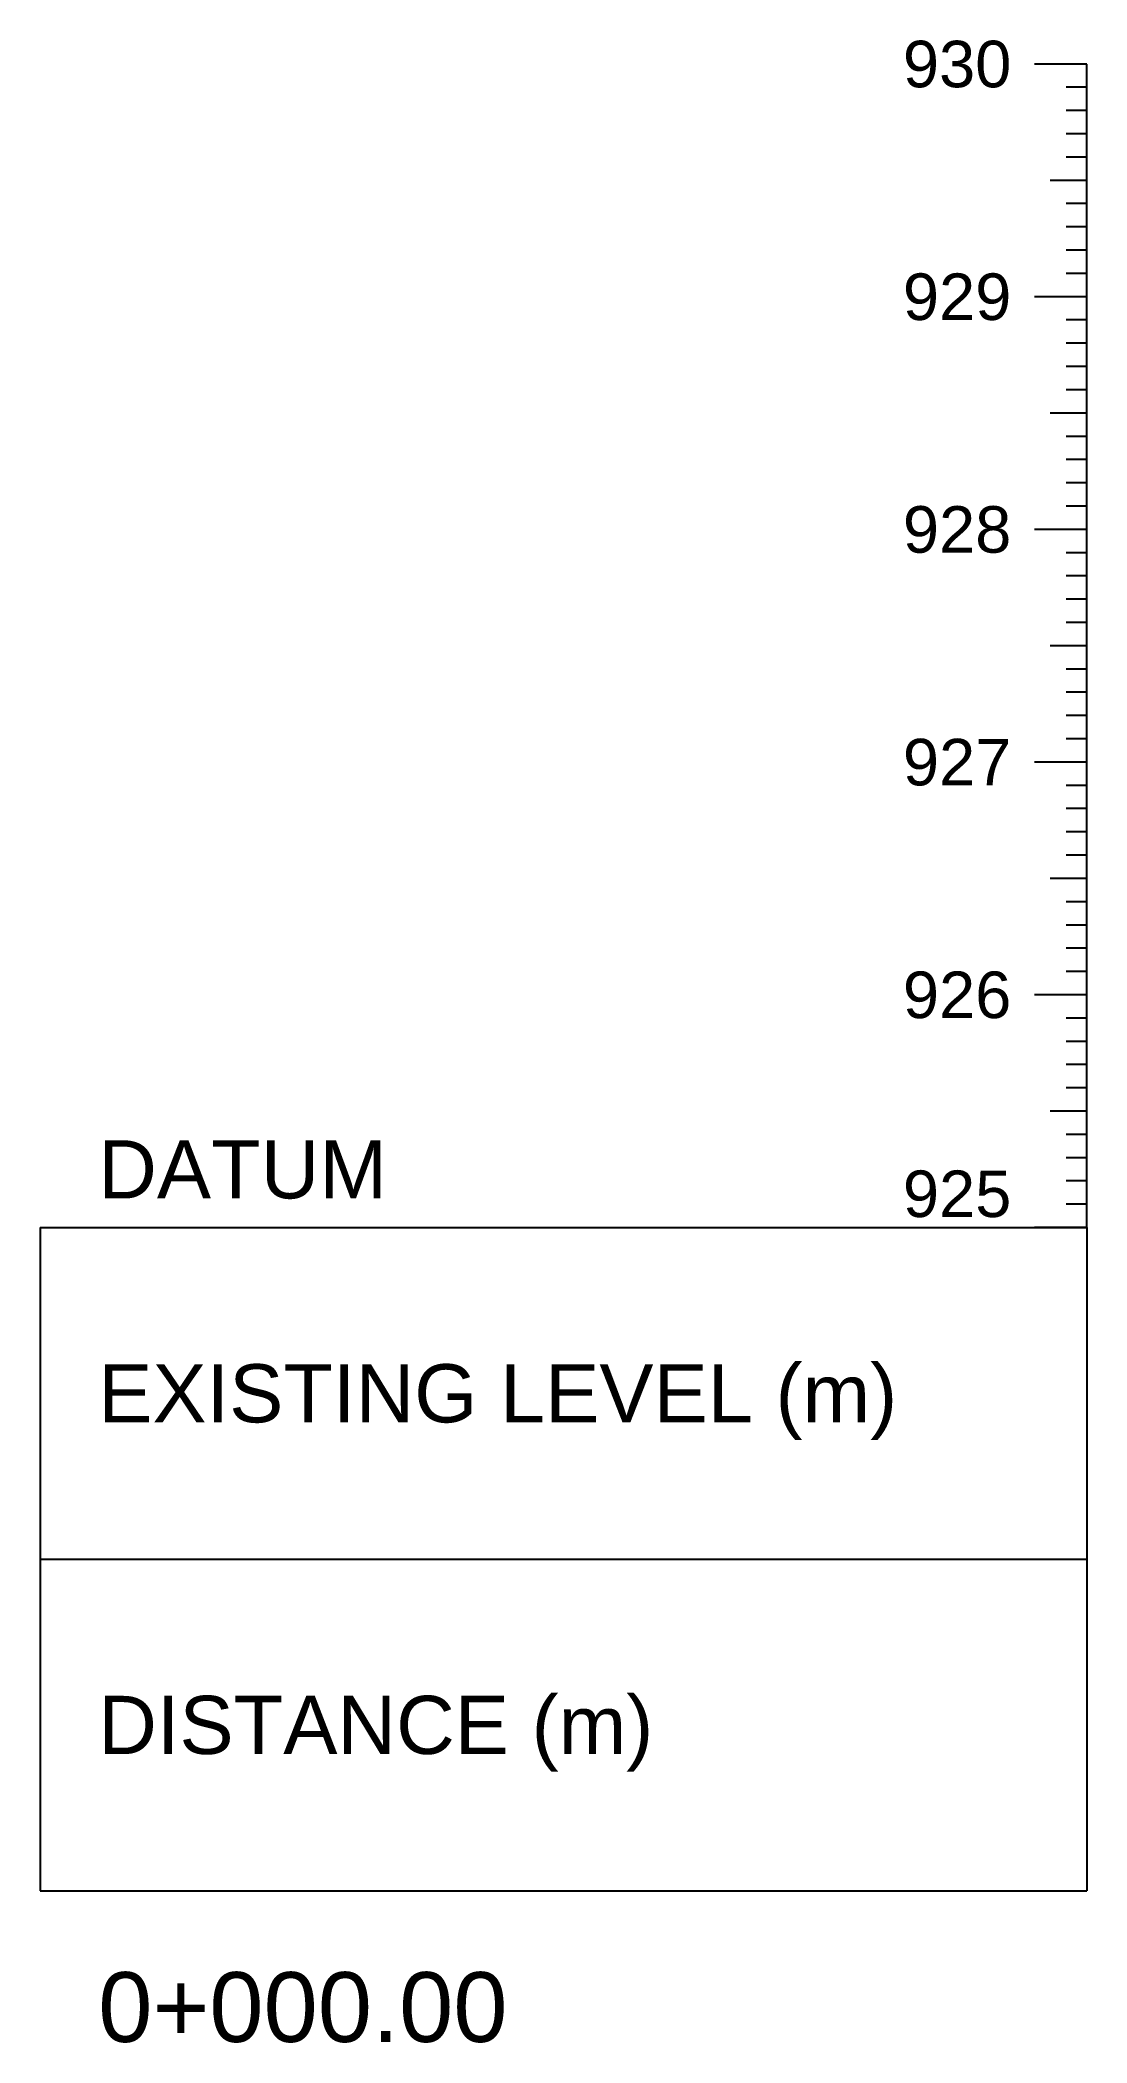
# Model space of a CAD drawing. Header units: millimetres. Extents: x 824502 to 1498685, y 1474633 to 1481826.
# Drawn here: x 1494720.5 to 1494765.5, y 1476309.9 to 1476396 of the extents above; entities that cross this region are included whole.
import ezdxf
from ezdxf.enums import TextEntityAlignment as Align

# ---------------------------------------------------------------- set-up
doc = ezdxf.new("R2010")
doc.units = ezdxf.units.MM
doc.layers.add('CS_Drawing', color=7, linetype='Continuous')
doc.styles.get("Standard").update_dxf_attribs({"font": 'arial.ttf'})

msp = doc.modelspace()

# ---------------------------------------------------------------- texts
at = {"layer": 'CS_Drawing'}
for s, p in [('930', (1494762.28, 1476394.946)), ('929', (1494762.28, 1476384.946)), ('928', (1494762.28, 1476374.946)), ('927', (1494762.28, 1476364.946)), ('926', (1494762.28, 1476354.946))]:
    msp.add_text(s, height=2, dxfattribs=at).set_placement(p, align=Align.MIDDLE_RIGHT)
for s, height, p in [('DATUM', 2.5, (1494723.03, 1476347.446)), ('EXISTING LEVEL (m)', 2.5, (1494723.03, 1476337.821)), ('DISTANCE (m)', 2.5, (1494723.03, 1476323.571)), ('0+000.00', 3, (1494723.03, 1476311.446))]:
    msp.add_text(s, height=height, dxfattribs=at).set_placement(p, align=Align.MIDDLE_LEFT)
msp.add_text('925', height=2, dxfattribs=at).set_placement((1494762.28, 1476345.396), align=Align.RIGHT)

# ---------------------------------------------------------------- linework, layer by layer
at = {"layer": 'CS_Drawing'}
for p, q in [((1494765.53, 1476394.946), (1494763.28, 1476394.946)), ((1494765.53, 1476394.946), (1494763.955, 1476394.946)), ((1494765.53, 1476394.946), (1494764.63, 1476394.946)), ((1494765.53, 1476344.946), (1494765.53, 1476394.946)), ((1494765.53, 1476393.946), (1494764.63, 1476393.946)), ((1494765.53, 1476392.946), (1494764.63, 1476392.946)), ((1494765.53, 1476391.946), (1494764.63, 1476391.946)), ((1494765.53, 1476390.946), (1494764.63, 1476390.946)), ((1494765.53, 1476389.946), (1494763.955, 1476389.946)), ((1494765.53, 1476389.946), (1494764.63, 1476389.946)), ((1494765.53, 1476388.946), (1494764.63, 1476388.946)), ((1494765.53, 1476387.946), (1494764.63, 1476387.946)), ((1494765.53, 1476386.946), (1494764.63, 1476386.946)), ((1494765.53, 1476385.946), (1494764.63, 1476385.946)), ((1494765.53, 1476384.946), (1494763.28, 1476384.946)), ((1494765.53, 1476384.946), (1494763.955, 1476384.946)), ((1494765.53, 1476384.946), (1494764.63, 1476384.946)), ((1494765.53, 1476383.946), (1494764.63, 1476383.946)), ((1494765.53, 1476382.946), (1494764.63, 1476382.946)), ((1494765.53, 1476381.946), (1494764.63, 1476381.946)), ((1494765.53, 1476380.946), (1494764.63, 1476380.946)), ((1494765.53, 1476379.946), (1494763.955, 1476379.946)), ((1494765.53, 1476379.946), (1494764.63, 1476379.946)), ((1494765.53, 1476378.946), (1494764.63, 1476378.946)), ((1494765.53, 1476377.946), (1494764.63, 1476377.946)), ((1494765.53, 1476376.946), (1494764.63, 1476376.946)), ((1494765.53, 1476375.946), (1494764.63, 1476375.946)), ((1494765.53, 1476374.946), (1494763.28, 1476374.946)), ((1494765.53, 1476374.946), (1494763.955, 1476374.946)), ((1494765.53, 1476374.946), (1494764.63, 1476374.946)), ((1494765.53, 1476373.946), (1494764.63, 1476373.946)), ((1494765.53, 1476372.946), (1494764.63, 1476372.946)), ((1494765.53, 1476371.946), (1494764.63, 1476371.946)), ((1494765.53, 1476370.946), (1494764.63, 1476370.946)), ((1494765.53, 1476369.946), (1494763.955, 1476369.946)), ((1494765.53, 1476369.946), (1494764.63, 1476369.946)), ((1494765.53, 1476368.946), (1494764.63, 1476368.946)), ((1494765.53, 1476367.946), (1494764.63, 1476367.946)), ((1494765.53, 1476366.946), (1494764.63, 1476366.946)), ((1494765.53, 1476365.946), (1494764.63, 1476365.946)), ((1494765.53, 1476364.946), (1494763.28, 1476364.946)), ((1494765.53, 1476364.946), (1494763.955, 1476364.946)), ((1494765.53, 1476364.946), (1494764.63, 1476364.946)), ((1494765.53, 1476363.946), (1494764.63, 1476363.946)), ((1494765.53, 1476362.946), (1494764.63, 1476362.946)), ((1494765.53, 1476361.946), (1494764.63, 1476361.946)), ((1494765.53, 1476360.946), (1494764.63, 1476360.946)), ((1494765.53, 1476359.946), (1494763.955, 1476359.946)), ((1494765.53, 1476359.946), (1494764.63, 1476359.946)), ((1494765.53, 1476358.946), (1494764.63, 1476358.946)), ((1494765.53, 1476357.946), (1494764.63, 1476357.946)), ((1494765.53, 1476356.946), (1494764.63, 1476356.946)), ((1494765.53, 1476355.946), (1494764.63, 1476355.946)), ((1494765.53, 1476354.946), (1494763.28, 1476354.946)), ((1494765.53, 1476354.946), (1494763.955, 1476354.946)), ((1494765.53, 1476354.946), (1494764.63, 1476354.946)), ((1494765.53, 1476353.946), (1494764.63, 1476353.946)), ((1494765.53, 1476352.946), (1494764.63, 1476352.946)), ((1494765.53, 1476351.946), (1494764.63, 1476351.946)), ((1494765.53, 1476350.946), (1494764.63, 1476350.946)), ((1494765.53, 1476349.946), (1494763.955, 1476349.946)), ((1494765.53, 1476349.946), (1494764.63, 1476349.946)), ((1494765.53, 1476348.946), (1494764.63, 1476348.946)), ((1494765.53, 1476347.946), (1494764.63, 1476347.946)), ((1494765.53, 1476346.946), (1494764.63, 1476346.946)), ((1494765.53, 1476345.946), (1494764.63, 1476345.946)), ((1494720.53, 1476344.946), (1494765.53, 1476344.946)), ((1494720.53, 1476344.946), (1494720.53, 1476316.446)), ((1494765.53, 1476344.946), (1494763.28, 1476344.946)), ((1494765.53, 1476344.946), (1494763.955, 1476344.946)), ((1494765.53, 1476344.946), (1494764.63, 1476344.946)), ((1494765.53, 1476344.946), (1494765.53, 1476316.446)), ((1494720.53, 1476330.696), (1494765.53, 1476330.696)), ((1494720.53, 1476316.446), (1494765.53, 1476316.446))]:
    msp.add_line(p, q, dxfattribs=at)

msp.set_redraw_order([(e.dxf.handle, doc.entitydb.next_handle()) for e in msp.query("TEXT MTEXT ATTDEF DIMENSION ARC_DIMENSION")])  # texts and dimensions are drawn at this point

doc.saveas('drawing.dxf')
